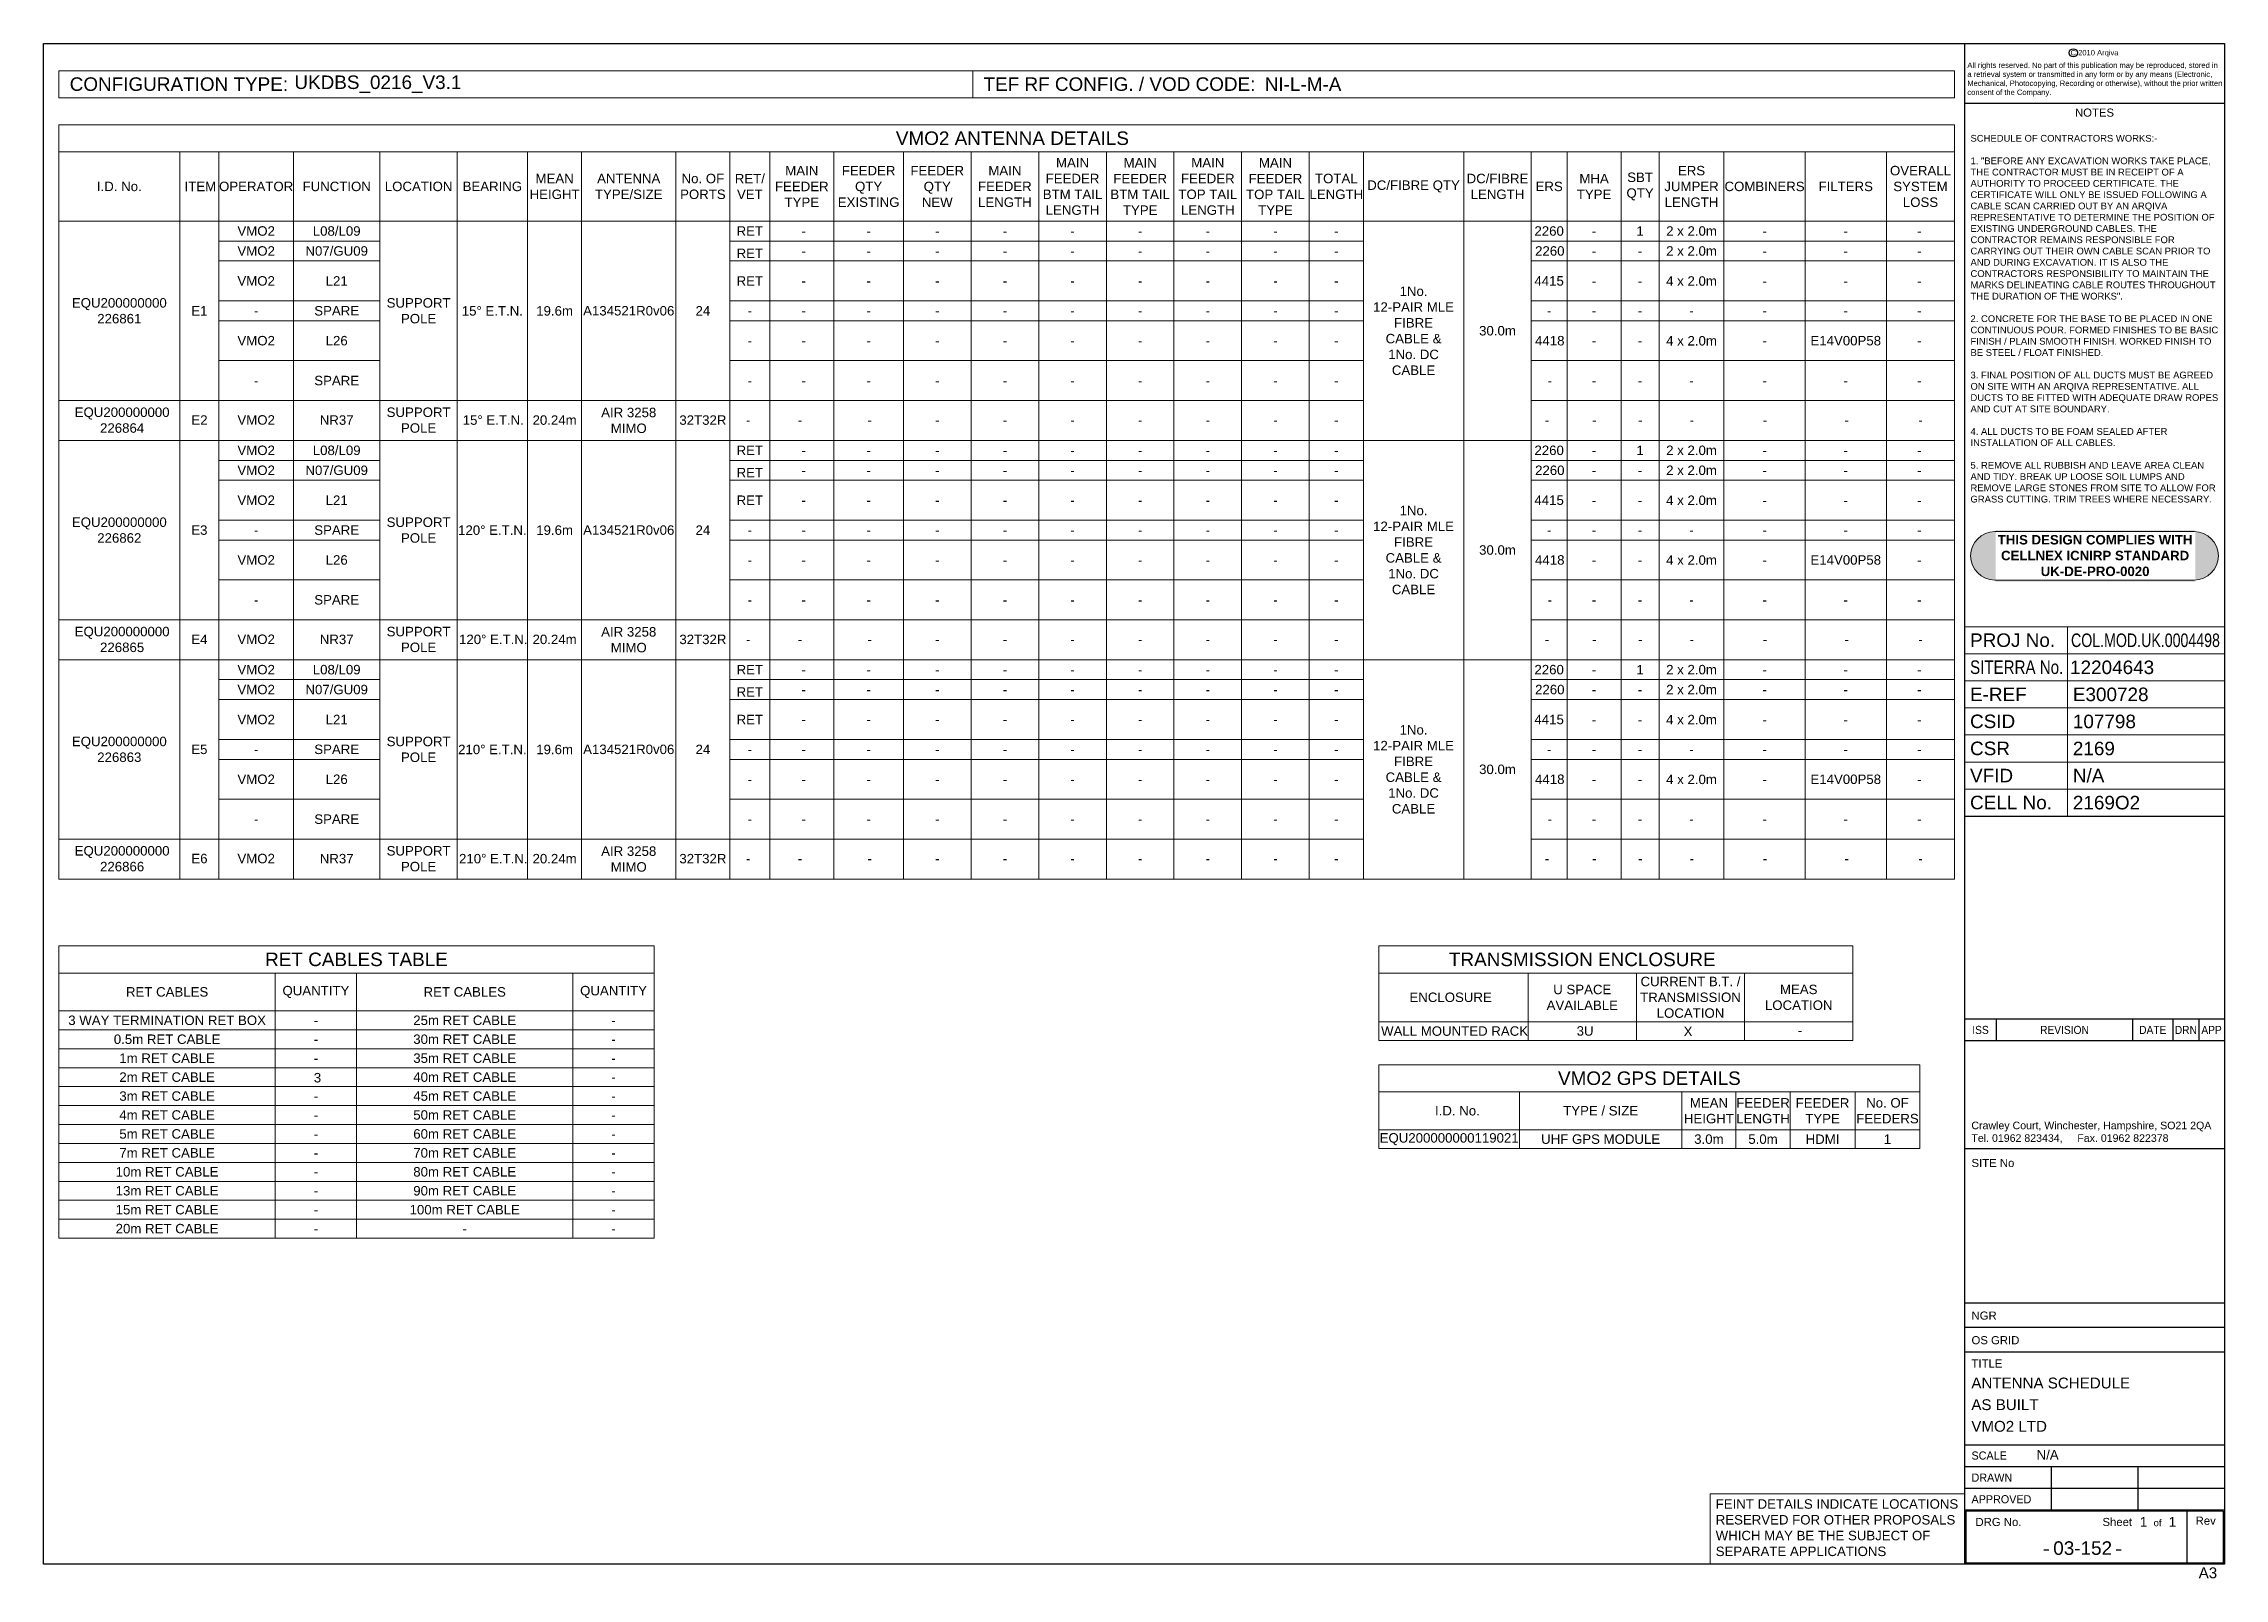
# Paper-space layout '03-152 VMO2 LTD ANTENNA SCHEDULE' of a CAD drawing. Header units: millimetres. Extents: x 0 to 403, y -3 to 281.
import ezdxf
from ezdxf.enums import TextEntityAlignment as Align

# ---------------------------------------------------------------- set-up
doc = ezdxf.new("R2010")
doc.units = ezdxf.units.MM
doc.header["$LTSCALE"] = 30
doc.layers.add('ACAD ENTITIES HIDDEN', color=7, linetype='Continuous')
doc.layers.add('BORDER', color=7, linetype='Continuous', lineweight=25)
doc.layers.add('TEXT AND DIMENSIONS', color=7, linetype='Continuous', lineweight=13)
doc.layers.add('VIEWPORTS', color=7, linetype='Continuous', plot=False)
doc.styles.add('textstyle3', font='arial.ttf')
doc.styles.add('textstyle4', font='arial.ttf', dxfattribs={"width": 0.9})
doc.styles.add('textstyle5', font='arial.ttf', dxfattribs={"width": 0.95})

psp = doc.layouts.new('03-152 VMO2 LTD ANTENNA SCHEDULE')

# ---------------------------------------------------------------- texts
at = {"layer": 'ACAD ENTITIES HIDDEN', "insert": (356.08, 264.13), "char_height": 1.25, "width": 46, "attachment_point": 1, "style": 'textstyle3'}
psp.add_mtext('SCHEDULE OF CONTRACTORS WORKS:-\\P\\P1. "BEFORE ANY EXCAVATION WORKS TAKE PLACE, THE CONTRACTOR MUST BE IN RECEIPT OF A AUTHORITY TO PROCEED CERTIFICATE. THE CERTIFICATE WILL ONLY BE ISSUED FOLLOWING A CABLE SCAN CARRIED OUT BY AN ARQIVA REPRESENTATIVE TO DETERMINE THE POSITION OF EXISTING UNDERGROUND CABLES. THE CONTRACTOR REMAINS RESPONSIBLE FOR CARRYING OUT THEIR OWN CABLE SCAN PRIOR TO AND DURING EXCAVATION. IT IS ALSO THE CONTRACTORS RESPONSIBILITY TO MAINTAIN THE MARKS DELINEATING CABLE ROUTES THROUGHOUT THE DURATION OF THE WORKS".\\P\\P2. CONCRETE FOR THE BASE TO BE PLACED IN ONE CONTINUOUS POUR. FORMED FINISHES TO BE BASIC FINISH / PLAIN SMOOTH FINISH. WORKED FINISH TO BE STEEL / FLOAT FINISHED.\\P\\P3. FINAL POSITION OF ALL DUCTS MUST BE AGREED ON SITE WITH AN ARQIVA REPRESENTATIVE. ALL DUCTS TO BE FITTED WITH ADEQUATE DRAW ROPES AND CUT AT SITE BOUNDARY.\\P\\P4. ALL DUCTS TO BE FOAM SEALED AFTER INSTALLATION OF ALL CABLES.\\P\\P5. REMOVE ALL RUBBISH AND LEAVE AREA CLEAN AND TIDY. BREAK UP LOOSE SOIL LUMPS AND REMOVE LARGE STONES FROM SITE TO ALLOW FOR GRASS CUTTING. TRIM TREES WHERE NECESSARY.', dxfattribs=at)
at = {"layer": 'TEXT AND DIMENSIONS', "style": 'textstyle3'}
psp.add_text('12204643', height=2.5, dxfattribs=at).set_placement((374.48, 164.49))
for s, insert, char_height, attachment_point in [('CONFIGURATION TYPE:', (4.82, 273.5), 2.5, 4), ('UKDBS_0216_V3.1', (46.34, 273.5), 2.5, 4), ('TEF RF CONFIG. / VOD CODE:', (173.69, 273.5), 2.5, 4), ('NI-L-M-A', (225.66, 273.5), 2.5, 4), ('-', (304.53, 231.62), 1.75, 5), ('-', (304.53, 191.09), 1.75, 5), ('PROJ No.', (356, 170.74), 2.5, 4), ('{\\W0.8;SITERRA No.}', (356, 165.74), 2.5, 4), ('E-REF', (356, 160.74), 2.5, 4), ('CSID', (356, 155.74), 2.5, 4), ('-', (304.53, 150.57), 1.75, 5), ('CSR', (356, 150.74), 2.5, 4), ('VFID', (356, 145.74), 2.5, 4), ('CELL No.', (356, 140.74), 2.5, 4), ('TRANSMISSION ENCLOSURE', (284.34, 111.75), 2.5, 5), ('RET CABLES', (22.82, 105.75), 1.75, 5), ('QUANTITY', (50.32, 105.75), 1.75, 5), ('RET CABLES', (77.82, 105.75), 1.75, 5), ('QUANTITY', (105.32, 105.75), 1.75, 5), ('ENCLOSURE', (260.01, 104.75), 1.75, 5), ('U SPACE\\PAVAILABLE', (284.34, 104.75), 1.75, 5), ('CURRENT B.T. /\\PTRANSMISSION\\PLOCATION', (304.34, 104.75), 1.75, 5), ('MEAS\\PLOCATION', (324.34, 104.75), 1.75, 5), ('3 WAY TERMINATION RET BOX', (22.82, 100.5), 1.75, 5), ('25m RET CABLE', (77.82, 100.5), 1.75, 5), ('0.5m RET CABLE', (22.82, 97), 1.75, 5), ('-', (50.32, 100.5), 1.75, 5), ('-', (50.32, 97), 1.75, 5), ('30m RET CABLE', (77.82, 97), 1.75, 5), ('-', (105.32, 100.5), 1.75, 5), ('-', (105.32, 97), 1.75, 5), ('WALL MOUNTED RACK', (260.74, 98.51), 1.75, 5), ('X', (303.89, 98.46), 1.75, 5), ('1m RET CABLE', (22.82, 93.5), 1.75, 5), ('-', (50.32, 93.5), 1.75, 5), ('35m RET CABLE', (77.82, 93.5), 1.75, 5), ('-', (105.32, 93.5), 1.75, 5), ('2m RET CABLE', (22.82, 90), 1.75, 5), ('3', (50.61, 89.89), 1.75, 5), ('40m RET CABLE', (77.82, 90), 1.75, 5), ('-', (105.32, 90), 1.75, 5), ('VMO2 GPS DETAILS', (296.74, 89.79), 2.5, 5), ('3m RET CABLE', (22.82, 86.5), 1.75, 5), ('-', (50.32, 86.5), 1.75, 5), ('45m RET CABLE', (77.82, 86.5), 1.75, 5), ('-', (105.32, 86.5), 1.75, 5), ('I.D. No.', (261.26, 83.79), 1.75, 5), ('TYPE / SIZE', (287.74, 83.79), 1.75, 5), ('MEAN\\PHEIGHT', (307.74, 83.79), 1.75, 5), ('FEEDER\\PLENGTH', (317.74, 83.79), 1.75, 5), ('FEEDER\\PTYPE', (328.74, 83.79), 1.75, 5), ('No. OF\\PFEEDERS', (340.74, 83.79), 1.75, 5), ('4m RET CABLE', (22.82, 83), 1.75, 5), ('-', (50.32, 83), 1.75, 5), ('50m RET CABLE', (77.82, 83), 1.75, 5), ('-', (105.32, 83), 1.75, 5), ('5m RET CABLE', (22.82, 79.5), 1.75, 5), ('7m RET CABLE', (22.82, 76), 1.75, 5), ('-', (50.32, 79.5), 1.75, 5), ('60m RET CABLE', (77.82, 79.5), 1.75, 5), ('70m RET CABLE', (77.82, 76), 1.75, 5), ('-', (105.32, 79.5), 1.75, 5), ('3.0m', (307.74, 78.54), 1.75, 5), ('5.0m', (317.74, 78.54), 1.75, 5), ('HDMI', (328.74, 78.54), 1.75, 5), ('1', (340.74, 78.54), 1.75, 5), ('10m RET CABLE', (22.82, 72.5), 1.75, 5), ('-', (50.32, 76), 1.75, 5), ('80m RET CABLE', (77.82, 72.5), 1.75, 5), ('-', (105.32, 76), 1.75, 5), ('13m RET CABLE', (22.82, 69), 1.75, 5), ('-', (50.32, 72.5), 1.75, 5), ('-', (50.32, 69), 1.75, 5), ('90m RET CABLE', (77.82, 69), 1.75, 5), ('-', (105.32, 72.5), 1.75, 5), ('-', (105.32, 69), 1.75, 5), ('15m RET CABLE', (22.82, 65.5), 1.75, 5), ('-', (50.32, 65.5), 1.75, 5), ('100m RET CABLE', (77.82, 65.5), 1.75, 5), ('-', (105.32, 65.5), 1.75, 5), ('20m RET CABLE', (22.82, 62), 1.75, 5), ('-', (50.32, 62), 1.75, 5), ('-', (77.82, 62), 1.75, 5), ('-', (105.32, 62), 1.75, 5)]:
    psp.add_mtext(s, dxfattribs=dict(at, insert=insert, char_height=char_height, attachment_point=attachment_point))
for s, insert, char_height, width, attachment_point in [('VMO2 ANTENNA DETAILS', (179.03, 263.5), 2.5, 63.3538, 5), ('MAIN FEEDER TYPE', (140.11, 254.6), 1.75, 11.832, 5), ('FEEDER QTY\\PEXISTING', (152.46, 254.6), 1.75, 10.8576, 5), ('FEEDER QTY\\PNEW', (165.14, 254.6), 1.75, 10.8576, 5), ('MAIN FEEDER\\PLENGTH', (177.64, 254.6), 1.75, 12.4998, 5), ('MAIN FEEDER\\PBTM TAIL\\PLENGTH', (190.14, 254.6), 1.75, 12.4998, 5), ('MAIN FEEDER\\PBTM TAIL\\PTYPE', (202.64, 254.6), 1.75, 12.4998, 5), ('MAIN FEEDER\\PTOP TAIL\\PLENGTH', (215.14, 254.6), 1.75, 12.4998, 5), ('MAIN FEEDER\\PTOP TAIL\\PTYPE', (227.64, 254.6), 1.75, 12.4998, 5), ('ERS JUMPER LENGTH', (304.53, 254.6), 1.75, 10.0376, 5), ('OVERALL SYSTEM LOSS', (346.84, 254.6), 1.75, 12.6175, 5), ('I.D. No.', (13.99, 254.6), 1.75, 18, 5), ('ITEM', (28.96, 254.6), 1.75, 13.9378, 5), ('OPERATOR', (39.28, 254.6), 1.75, 15, 5), ('FUNCTION', (54.16, 254.6), 1.75, 20.0001, 5), ('LOCATION', (69.3, 254.6), 1.75, 15.0002, 5), ('BEARING', (82.93, 254.6), 1.75, 15.0002, 5), ('MEAN\\PHEIGHT', (94.43, 254.6), 1.75, 9.9996, 5), ('ANTENNA \\PTYPE/SIZE', (108.13, 254.6), 1.75, 30.4896, 5), ('No. OF PORTS', (121.83, 254.6), 1.75, 10.0001, 5), ('RET/\\PVET', (130.51, 254.6), 1.75, 7.3684, 5), ('TOTAL LENGTH', (238.89, 254.6), 1.75, 9.9999, 5), ('DC/FIBRE QTY', (253.16, 254.6), 1.75, 19.1629, 5), ('DC/FIBRE LENGTH', (268.67, 254.6), 1.75, 12.4997, 5), ('ERS ', (278.22, 254.6), 1.75, 8.4295, 5), ('MHA TYPE', (286.52, 254.6), 1.75, 9.9996, 5), ('SBT\\PQTY', (295.02, 254.6), 1.75, 9.9996, 5), ('COMBINERS', (318.03, 254.6), 1.75, 15, 5), ('FILTERS', (333.03, 254.6), 1.75, 15, 5), ('VMO2', (39.28, 246.36), 1.75, 13.7713, 5), ('L08/L09', (54.16, 246.36), 1.75, 3.989, 5), ('RET', (130.51, 246.36), 1.75, 10.0001, 5), ('-', (140.45, 246.36), 1.75, 7.3684, 5), ('-', (152.46, 246.36), 1.75, 7.3684, 5), ('-', (165.14, 246.36), 1.75, 7.3684, 5), ('-', (177.64, 246.36), 1.75, 7.3684, 5), ('-', (190.14, 246.36), 1.75, 7.3684, 5), ('-', (202.64, 246.36), 1.75, 7.3684, 5), ('-', (215.14, 246.36), 1.75, 7.3684, 5), ('-', (227.64, 246.36), 1.75, 7.3684, 5), ('-', (238.89, 246.36), 1.75, 7.3684, 5), ('2260', (278.22, 246.36), 1.75, 6.5919, 5), ('-', (286.52, 246.36), 1.75, 9.9996, 5), ('1', (295.02, 246.36), 1.75, 7.0172, 5), ('2 x 2.0m', (304.53, 246.36), 1.75, 12.0004, 5), ('-', (318.03, 246.36), 1.75, 15, 5), ('\\pxqc;-', (333.03, 246.36), 1.75, 15, 5), ('-', (346.62, 246.36), 1.75, 12.5, 5), ('VMO2', (39.28, 242.67), 1.75, 13.7713, 5), ('N07/GU09', (54.16, 242.67), 1.75, 11.4605, 5), ('RET', (130.51, 242.24), 1.75, 10.0001, 5), ('-', (140.45, 242.67), 1.75, 7.3684, 5), ('-', (152.46, 242.67), 1.75, 7.3684, 5), ('-', (165.14, 242.67), 1.75, 7.3684, 5), ('-', (177.64, 242.67), 1.75, 7.3684, 5), ('-', (190.14, 242.67), 1.75, 7.3684, 5), ('-', (202.64, 242.67), 1.75, 7.3684, 5), ('-', (215.14, 242.67), 1.75, 7.3684, 5), ('-', (227.64, 242.67), 1.75, 7.3684, 5), ('-', (238.89, 242.67), 1.75, 7.3684, 5), ('2260', (278.34, 242.67), 1.75, 6.3507, 5), ('-', (286.52, 242.67), 1.75, 7.0172, 5), ('-', (295.02, 242.67), 1.75, 7.0172, 5), ('2 x 2.0m', (304.53, 242.67), 1.75, 12.0004, 5), ('-', (318.03, 242.67), 1.75, 7.0172, 5), ('-', (333.03, 242.67), 1.75, 11.4796, 5), ('-', (346.62, 242.67), 1.75, 12.5, 5), ('VMO2', (39.28, 237.14), 1.75, 13.7713, 5), ('L21', (54.16, 237.14), 1.75, 16.0001, 5), ('RET', (130.51, 237.14), 1.75, 7.3684, 5), ('4415', (278.22, 237.14), 1.75, 6.5919, 5), ('4 x 2.0m', (304.53, 237.12), 1.75, 12.0004, 5), ('EQU200000000\\P226861', (13.99, 231.62), 1.75, 17.4351, 5), ('SUPPORT POLE', (69.3, 231.62), 1.75, 15.0002, 5), ('-', (140.45, 237.14), 1.75, 7.3684, 5), ('-', (152.46, 237.14), 1.75, 7.3684, 5), ('-', (165.14, 237.14), 1.75, 7.3684, 5), ('-', (177.64, 237.14), 1.75, 7.3684, 5), ('-', (190.14, 237.14), 1.75, 7.3684, 5), ('-', (202.64, 237.14), 1.75, 7.3684, 5), ('-', (215.14, 237.14), 1.75, 7.3684, 5), ('-', (227.64, 237.14), 1.75, 7.3684, 5), ('-', (238.89, 237.14), 1.75, 7.3684, 5), ('1No. 12-PAIR MLE FIBRE CABLE & 1No. DC CABLE', (253.16, 227.93), 1.75, 14.9677, 5), ('-', (286.52, 237.12), 1.75, 12.0004, 5), ('-', (295.02, 237.12), 1.75, 12.0004, 5), ('-', (318.03, 237.12), 1.75, 12.0004, 5), ('-', (333.03, 237.12), 1.75, 12.0004, 5), ('-', (346.62, 237.12), 1.75, 12.0004, 5), ('E1', (28.78, 231.62), 1.75, 7.2282, 5), ('-', (39.28, 231.62), 1.75, 13.7713, 5), ('SPARE', (54.16, 231.62), 1.75, 16.0001, 5), ('15%%D E.T.N.', (82.93, 231.6), 1.75, 13.0002, 5), ('19.6m', (94.43, 231.6), 1.75, 9.9996, 5), ('\\pxt0;A134521R0v06', (108.13, 231.62), 1.75, 20.8182, 5), ('24', (121.83, 231.62), 1.75, 10.0001, 5), ('-', (130.51, 231.62), 1.75, 7.3684, 5), ('-', (140.45, 231.62), 1.75, 7.3684, 5), ('-', (152.46, 231.62), 1.75, 7.3684, 5), ('-', (165.14, 231.62), 1.75, 7.3684, 5), ('-', (177.64, 231.62), 1.75, 7.3684, 5), ('-', (190.14, 231.62), 1.75, 7.3684, 5), ('-', (202.64, 231.62), 1.75, 7.3684, 5), ('-', (215.14, 231.62), 1.75, 7.3684, 5), ('-', (227.64, 231.62), 1.75, 7.3684, 5), ('-', (238.89, 231.62), 1.75, 7.3684, 5), ('-', (278.22, 231.62), 1.75, 0.7552, 5), ('-', (286.52, 231.62), 1.75, 7.0172, 5), ('-', (295.02, 231.62), 1.75, 7.0172, 5), ('-', (318.03, 231.62), 1.75, 7.0172, 5), ('\\A1;-', (333.03, 231.62), 1.75, 7.0172, 5), ('-', (346.62, 231.62), 1.75, 12.5, 5), ('VMO2', (39.28, 226.09), 1.75, 13.7713, 5), ('L26', (54.16, 226.09), 1.75, 16.0001, 5), ('-', (130.51, 226.09), 1.75, 7.3684, 5), ('-', (140.45, 226.09), 1.75, 7.3684, 5), ('-', (152.46, 226.09), 1.75, 7.3684, 5), ('-', (165.14, 226.09), 1.75, 7.3684, 5), ('-', (177.64, 226.09), 1.75, 7.3684, 5), ('-', (190.14, 226.09), 1.75, 7.3684, 5), ('-', (202.64, 226.09), 1.75, 7.3684, 5), ('-', (215.14, 226.09), 1.75, 7.3684, 5), ('-', (227.64, 226.09), 1.75, 7.3684, 5), ('-', (238.89, 226.09), 1.75, 7.3684, 5), ('30.0m', (268.67, 227.93), 1.75, 6.6546, 5), ('4418', (278.34, 226.09), 1.75, 6.3507, 5), ('-', (286.52, 226.09), 1.75, 7.0172, 5), ('-', (295.02, 226.09), 1.75, 7.0172, 5), ('4 x 2.0m', (304.53, 226.07), 1.75, 12.0004, 5), ('-', (318.03, 226.09), 1.75, 7.0172, 5), ('E14V00P58 ', (333.03, 226.09), 1.75, 7.0172, 5), ('-', (346.62, 226.09), 1.75, 12.5, 5), ('-', (39.28, 218.72), 1.75, 13.7713, 5), ('SPARE', (54.16, 218.72), 1.75, 16.0001, 5), ('-', (130.51, 218.72), 1.75, 7.3684, 5), ('-', (140.45, 218.72), 1.75, 7.3684, 5), ('-', (152.46, 218.72), 1.75, 7.3684, 5), ('-', (165.14, 218.72), 1.75, 7.3684, 5), ('-', (177.64, 218.72), 1.75, 7.3684, 5), ('-', (190.14, 218.72), 1.75, 7.3684, 5), ('-', (202.64, 218.72), 1.75, 7.3684, 5), ('-', (215.14, 218.72), 1.75, 7.3684, 5), ('-', (227.64, 218.72), 1.75, 7.3684, 5), ('-', (238.89, 218.72), 1.75, 7.3684, 5), ('-', (278.34, 218.72), 1.75, 6.3507, 5), ('-', (286.52, 218.72), 1.75, 7.0172, 5), ('-', (295.02, 218.72), 1.75, 7.0172, 5), ('-', (304.53, 218.72), 1.75, 12.0004, 5), ('-', (318.03, 218.72), 1.75, 7.0172, 5), ('-', (333.03, 218.72), 1.75, 7.0172, 5), ('-', (346.62, 218.72), 1.75, 12.5, 5), ('EQU200000000\\P226864', (14.51, 211.41), 1.75, 17.4351, 5), ('SUPPORT POLE', (69.3, 211.41), 1.75, 15.0002, 5), ('AIR 3258 MIMO', (108.13, 211.36), 1.75, 15.6329, 5), ('E2', (28.8, 211.44), 1.75, 7.2282, 5), ('VMO2', (39.28, 211.44), 1.75, 14.8281, 5), ('NR37', (54.16, 211.42), 1.75, 16.0001, 5), ('15%%D E.T.N.', (83.1, 211.42), 1.75, 13.0002, 5), ('20.24m', (94.43, 211.42), 1.75, 9.6681, 5), ('32T32R', (121.83, 211.42), 1.75, 9.4545, 5), ('-', (130.2, 211.44), 1.75, 7.2909, 5), ('\\A1;-', (139.78, 211.44), 1.75, 12.4998, 5), ('\\A1;-', (152.64, 211.44), 1.75, 12.4998, 5), ('\\A1;-', (165.14, 211.44), 1.75, 12.4998, 5), ('\\A1;-', (177.64, 211.44), 1.75, 12.4998, 5), ('\\A1;-', (190.14, 211.44), 1.75, 12.4998, 5), ('\\A1;-', (202.64, 211.44), 1.75, 12.4998, 5), ('\\A1;-', (215.14, 211.44), 1.75, 12.4998, 5), ('\\A1;-', (227.64, 211.44), 1.75, 12.4998, 5), ('\\A1;-', (238.89, 211.44), 1.75, 9.9999, 5), ('-', (277.83, 211.44), 1.75, 7.4996, 5), ('-', (286.58, 211.44), 1.75, 9.9996, 5), ('-', (295.08, 211.44), 1.75, 7.0172, 5), ('-', (304.59, 211.44), 1.75, 12.0004, 5), ('-', (318.09, 211.44), 1.75, 15, 5), ('-', (333.19, 211.44), 1.75, 14.8287, 5), ('-', (346.84, 211.44), 1.75, 12.5, 5), ('VMO2', (39.28, 205.83), 1.75, 13.7713, 5), ('L08/L09', (54.16, 205.83), 1.75, 3.989, 5), ('RET', (130.51, 205.83), 1.75, 10.0001, 5), ('-', (140.45, 205.83), 1.75, 7.3684, 5), ('-', (152.46, 205.83), 1.75, 7.3684, 5), ('-', (165.14, 205.83), 1.75, 7.3684, 5), ('-', (177.64, 205.83), 1.75, 7.3684, 5), ('-', (190.14, 205.83), 1.75, 7.3684, 5), ('-', (202.64, 205.83), 1.75, 7.3684, 5), ('-', (215.14, 205.83), 1.75, 7.3684, 5), ('-', (227.64, 205.83), 1.75, 7.3684, 5), ('-', (238.89, 205.83), 1.75, 7.3684, 5), ('2260', (278.22, 205.83), 1.75, 6.5919, 5), ('-', (286.52, 205.83), 1.75, 9.9996, 5), ('1', (295.02, 205.83), 1.75, 7.0172, 5), ('2 x 2.0m', (304.53, 205.83), 1.75, 12.0004, 5), ('-', (318.03, 205.83), 1.75, 15, 5), ('\\pxqc;-', (333.03, 205.83), 1.75, 15, 5), ('-', (346.62, 205.83), 1.75, 12.5, 5), ('VMO2', (39.28, 202.14), 1.75, 13.7713, 5), ('N07/GU09', (54.16, 202.14), 1.75, 11.4605, 5), ('RET', (130.51, 201.72), 1.75, 10.0001, 5), ('-', (140.45, 202.14), 1.75, 7.3684, 5), ('-', (152.46, 202.14), 1.75, 7.3684, 5), ('-', (165.14, 202.14), 1.75, 7.3684, 5), ('-', (177.64, 202.14), 1.75, 7.3684, 5), ('-', (190.14, 202.14), 1.75, 7.3684, 5), ('-', (202.64, 202.14), 1.75, 7.3684, 5), ('-', (215.14, 202.14), 1.75, 7.3684, 5), ('-', (227.64, 202.14), 1.75, 7.3684, 5), ('-', (238.89, 202.14), 1.75, 7.3684, 5), ('2260', (278.34, 202.14), 1.75, 6.3507, 5), ('-', (286.52, 202.14), 1.75, 7.0172, 5), ('-', (295.02, 202.14), 1.75, 7.0172, 5), ('2 x 2.0m', (304.53, 202.14), 1.75, 12.0004, 5), ('-', (318.03, 202.14), 1.75, 7.0172, 5), ('-', (333.03, 202.14), 1.75, 11.4796, 5), ('-', (346.62, 202.14), 1.75, 12.5, 5), ('VMO2', (39.28, 196.62), 1.75, 13.7713, 5), ('L21', (54.16, 196.62), 1.75, 16.0001, 5), ('RET', (130.51, 196.62), 1.75, 7.3684, 5), ('4415', (278.22, 196.62), 1.75, 6.5919, 5), ('4 x 2.0m', (304.53, 196.6), 1.75, 12.0004, 5), ('EQU200000000\\P226862', (13.99, 191.09), 1.75, 17.4351, 5), ('SUPPORT POLE', (69.3, 191.09), 1.75, 15.0002, 5), ('-', (140.45, 196.62), 1.75, 7.3684, 5), ('-', (152.46, 196.62), 1.75, 7.3684, 5), ('-', (165.14, 196.62), 1.75, 7.3684, 5), ('-', (177.64, 196.62), 1.75, 7.3684, 5), ('-', (190.14, 196.62), 1.75, 7.3684, 5), ('-', (202.64, 196.62), 1.75, 7.3684, 5), ('-', (215.14, 196.62), 1.75, 7.3684, 5), ('-', (227.64, 196.62), 1.75, 7.3684, 5), ('-', (238.89, 196.62), 1.75, 7.3684, 5), ('1No. 12-PAIR MLE FIBRE CABLE & 1No. DC CABLE', (253.16, 187.41), 1.75, 14.9677, 5), ('-', (286.52, 196.6), 1.75, 12.0004, 5), ('-', (295.02, 196.6), 1.75, 12.0004, 5), ('-', (318.03, 196.6), 1.75, 12.0004, 5), ('-', (333.03, 196.6), 1.75, 12.0004, 5), ('-', (346.62, 196.6), 1.75, 12.0004, 5), ('E3', (28.78, 191.09), 1.75, 7.2282, 5), ('-', (39.28, 191.09), 1.75, 13.7713, 5), ('SPARE', (54.16, 191.09), 1.75, 16.0001, 5), ('120%%D E.T.N.', (82.93, 191.08), 1.75, 13.0002, 5), ('19.6m', (94.43, 191.08), 1.75, 9.9996, 5), ('\\pxt0;A134521R0v06', (108.13, 191.09), 1.75, 20.8182, 5), ('24', (121.83, 191.09), 1.75, 10.0001, 5), ('-', (130.51, 191.09), 1.75, 7.3684, 5), ('-', (140.45, 191.09), 1.75, 7.3684, 5), ('-', (152.46, 191.09), 1.75, 7.3684, 5), ('-', (165.14, 191.09), 1.75, 7.3684, 5), ('-', (177.64, 191.09), 1.75, 7.3684, 5), ('-', (190.14, 191.09), 1.75, 7.3684, 5), ('-', (202.64, 191.09), 1.75, 7.3684, 5), ('-', (215.14, 191.09), 1.75, 7.3684, 5), ('-', (227.64, 191.09), 1.75, 7.3684, 5), ('-', (238.89, 191.09), 1.75, 7.3684, 5), ('-', (278.22, 191.09), 1.75, 0.7552, 5), ('-', (286.52, 191.09), 1.75, 7.0172, 5), ('-', (295.02, 191.09), 1.75, 7.0172, 5), ('-', (318.03, 191.09), 1.75, 7.0172, 5), ('\\A1;-', (333.03, 191.09), 1.75, 7.0172, 5), ('-', (346.62, 191.09), 1.75, 12.5, 5), ('VMO2', (39.28, 185.57), 1.75, 13.7713, 5), ('L26', (54.16, 185.57), 1.75, 16.0001, 5), ('-', (130.51, 185.57), 1.75, 7.3684, 5), ('-', (140.45, 185.57), 1.75, 7.3684, 5), ('-', (152.46, 185.57), 1.75, 7.3684, 5), ('-', (165.14, 185.57), 1.75, 7.3684, 5), ('-', (177.64, 185.57), 1.75, 7.3684, 5), ('-', (190.14, 185.57), 1.75, 7.3684, 5), ('-', (202.64, 185.57), 1.75, 7.3684, 5), ('-', (215.14, 185.57), 1.75, 7.3684, 5), ('-', (227.64, 185.57), 1.75, 7.3684, 5), ('-', (238.89, 185.57), 1.75, 7.3684, 5), ('30.0m', (268.67, 187.41), 1.75, 6.6546, 5), ('4418', (278.34, 185.57), 1.75, 6.3507, 5), ('-', (286.52, 185.57), 1.75, 7.0172, 5), ('-', (295.02, 185.57), 1.75, 7.0172, 5), ('4 x 2.0m', (304.53, 185.55), 1.75, 12.0004, 5), ('-', (318.03, 185.57), 1.75, 7.0172, 5), ('E14V00P58 ', (333.03, 185.57), 1.75, 7.0172, 5), ('-', (346.62, 185.57), 1.75, 12.5, 5), ('-', (39.28, 178.2), 1.75, 13.7713, 5), ('SPARE', (54.16, 178.2), 1.75, 16.0001, 5), ('-', (130.51, 178.2), 1.75, 7.3684, 5), ('-', (140.45, 178.2), 1.75, 7.3684, 5), ('-', (152.46, 178.2), 1.75, 7.3684, 5), ('-', (165.14, 178.2), 1.75, 7.3684, 5), ('-', (177.64, 178.2), 1.75, 7.3684, 5), ('-', (190.14, 178.2), 1.75, 7.3684, 5), ('-', (202.64, 178.2), 1.75, 7.3684, 5), ('-', (215.14, 178.2), 1.75, 7.3684, 5), ('-', (227.64, 178.2), 1.75, 7.3684, 5), ('-', (238.89, 178.2), 1.75, 7.3684, 5), ('-', (278.34, 178.2), 1.75, 6.3507, 5), ('-', (286.52, 178.2), 1.75, 7.0172, 5), ('-', (295.02, 178.2), 1.75, 7.0172, 5), ('-', (304.53, 178.2), 1.75, 12.0004, 5), ('-', (318.03, 178.2), 1.75, 7.0172, 5), ('-', (333.03, 178.2), 1.75, 7.0172, 5), ('-', (346.62, 178.2), 1.75, 12.5, 5), ('EQU200000000\\P226865', (14.51, 170.88), 1.75, 17.4351, 5), ('E4', (28.8, 170.91), 1.75, 7.2282, 5), ('VMO2', (39.28, 170.91), 1.75, 14.8281, 5), ('NR37', (54.16, 170.89), 1.75, 16.0001, 5), ('SUPPORT POLE', (69.3, 170.88), 1.75, 15.0002, 5), ('120%%D E.T.N.', (83.1, 170.89), 1.75, 13.0002, 5), ('20.24m', (94.43, 170.89), 1.75, 9.6681, 5), ('AIR 3258 MIMO', (108.13, 170.83), 1.75, 15.6329, 5), ('32T32R', (121.83, 170.89), 1.75, 9.4545, 5), ('-', (130.2, 170.91), 1.75, 7.2909, 5), ('\\A1;-', (139.78, 170.91), 1.75, 12.4998, 5), ('\\A1;-', (152.64, 170.91), 1.75, 12.4998, 5), ('\\A1;-', (165.14, 170.91), 1.75, 12.4998, 5), ('\\A1;-', (177.64, 170.91), 1.75, 12.4998, 5), ('\\A1;-', (190.14, 170.91), 1.75, 12.4998, 5), ('\\A1;-', (202.64, 170.91), 1.75, 12.4998, 5), ('\\A1;-', (215.14, 170.91), 1.75, 12.4998, 5), ('\\A1;-', (227.64, 170.91), 1.75, 12.4998, 5), ('\\A1;-', (238.89, 170.91), 1.75, 9.9999, 5), ('-', (277.83, 170.91), 1.75, 7.4996, 5), ('-', (286.58, 170.91), 1.75, 9.9996, 5), ('-', (295.08, 170.91), 1.75, 7.0172, 5), ('-', (304.59, 170.91), 1.75, 12.0004, 5), ('-', (318.09, 170.91), 1.75, 15, 5), ('-', (333.19, 170.91), 1.75, 14.8287, 5), ('-', (346.84, 170.91), 1.75, 12.5, 5), ('{\\W0.75;COL.MOD.UK.0004498}', (374.66, 171.99), 2.5, 36.8717, 1), ('VMO2', (39.28, 165.3), 1.75, 13.7713, 5), ('L08/L09', (54.16, 165.3), 1.75, 3.989, 5), ('RET', (130.51, 165.3), 1.75, 10.0001, 5), ('2260', (278.22, 165.3), 1.75, 6.5919, 5), ('1', (295.02, 165.3), 1.75, 7.0172, 5), ('2 x 2.0m', (304.53, 165.3), 1.75, 12.0004, 5), ('VMO2', (39.28, 161.62), 1.75, 13.7713, 5), ('N07/GU09', (54.16, 161.62), 1.75, 11.4605, 5), ('RET', (130.51, 161.19), 1.75, 10.0001, 5), ('-', (140.45, 165.3), 1.75, 7.3684, 5), ('-', (140.45, 161.62), 1.75, 7.3684, 5), ('-', (152.46, 165.3), 1.75, 7.3684, 5), ('-', (152.46, 161.62), 1.75, 7.3684, 5), ('-', (165.14, 165.3), 1.75, 7.3684, 5), ('-', (165.14, 161.62), 1.75, 7.3684, 5), ('-', (177.64, 165.3), 1.75, 7.3684, 5), ('-', (177.64, 161.62), 1.75, 7.3684, 5), ('-', (190.14, 165.3), 1.75, 7.3684, 5), ('-', (190.14, 161.62), 1.75, 7.3684, 5), ('-', (202.64, 165.3), 1.75, 7.3684, 5), ('-', (202.64, 161.62), 1.75, 7.3684, 5), ('-', (215.14, 165.3), 1.75, 7.3684, 5), ('-', (215.14, 161.62), 1.75, 7.3684, 5), ('-', (227.64, 165.3), 1.75, 7.3684, 5), ('-', (227.64, 161.62), 1.75, 7.3684, 5), ('-', (238.89, 165.3), 1.75, 7.3684, 5), ('-', (238.89, 161.62), 1.75, 7.3684, 5), ('2260', (278.34, 161.62), 1.75, 6.3507, 5), ('-', (286.52, 165.3), 1.75, 9.9996, 5), ('-', (286.52, 161.62), 1.75, 7.0172, 5), ('-', (295.02, 161.62), 1.75, 7.0172, 5), ('2 x 2.0m', (304.53, 161.62), 1.75, 12.0004, 5), ('-', (318.03, 165.3), 1.75, 15, 5), ('-', (318.03, 161.62), 1.75, 7.0172, 5), ('\\pxqc;-', (333.03, 165.3), 1.75, 15, 5), ('-', (333.03, 161.62), 1.75, 11.4796, 5), ('-', (346.62, 165.3), 1.75, 12.5, 5), ('-', (346.62, 161.62), 1.75, 12.5, 5), ('VMO2', (39.28, 156.09), 1.75, 13.7713, 5), ('L21', (54.16, 156.09), 1.75, 16.0001, 5), ('RET', (130.51, 156.09), 1.75, 7.3684, 5), ('-', (140.45, 156.09), 1.75, 7.3684, 5), ('-', (152.46, 156.09), 1.75, 7.3684, 5), ('-', (165.14, 156.09), 1.75, 7.3684, 5), ('-', (177.64, 156.09), 1.75, 7.3684, 5), ('-', (190.14, 156.09), 1.75, 7.3684, 5), ('-', (202.64, 156.09), 1.75, 7.3684, 5), ('-', (215.14, 156.09), 1.75, 7.3684, 5), ('-', (227.64, 156.09), 1.75, 7.3684, 5), ('-', (238.89, 156.09), 1.75, 7.3684, 5), ('1No. 12-PAIR MLE FIBRE CABLE & 1No. DC CABLE', (253.16, 146.88), 1.75, 14.9677, 5), ('4415', (278.22, 156.09), 1.75, 6.5919, 5), ('-', (286.52, 156.07), 1.75, 12.0004, 5), ('-', (295.02, 156.07), 1.75, 12.0004, 5), ('4 x 2.0m', (304.53, 156.07), 1.75, 12.0004, 5), ('-', (318.03, 156.07), 1.75, 12.0004, 5), ('-', (333.03, 156.07), 1.75, 12.0004, 5), ('-', (346.62, 156.07), 1.75, 12.0004, 5), ('EQU200000000\\P226863', (13.99, 150.57), 1.75, 17.4351, 5), ('E5', (28.78, 150.57), 1.75, 7.2282, 5), ('-', (39.28, 150.57), 1.75, 13.7713, 5), ('SPARE', (54.16, 150.57), 1.75, 16.0001, 5), ('SUPPORT POLE', (69.3, 150.57), 1.75, 15.0002, 5), ('210%%D E.T.N.', (82.93, 150.55), 1.75, 13.0002, 5), ('19.6m', (94.43, 150.55), 1.75, 9.9996, 5), ('\\pxt0;A134521R0v06', (108.13, 150.57), 1.75, 20.8182, 5), ('24', (121.83, 150.57), 1.75, 10.0001, 5), ('-', (130.51, 150.57), 1.75, 7.3684, 5), ('-', (140.45, 150.57), 1.75, 7.3684, 5), ('-', (152.46, 150.57), 1.75, 7.3684, 5), ('-', (165.14, 150.57), 1.75, 7.3684, 5), ('-', (177.64, 150.57), 1.75, 7.3684, 5), ('-', (190.14, 150.57), 1.75, 7.3684, 5), ('-', (202.64, 150.57), 1.75, 7.3684, 5), ('-', (215.14, 150.57), 1.75, 7.3684, 5), ('-', (227.64, 150.57), 1.75, 7.3684, 5), ('-', (238.89, 150.57), 1.75, 7.3684, 5), ('-', (278.22, 150.57), 1.75, 0.7552, 5), ('-', (286.52, 150.57), 1.75, 7.0172, 5), ('-', (295.02, 150.57), 1.75, 7.0172, 5), ('-', (318.03, 150.57), 1.75, 7.0172, 5), ('\\A1;-', (333.03, 150.57), 1.75, 7.0172, 5), ('-', (346.62, 150.57), 1.75, 12.5, 5), ('VMO2', (39.28, 145.04), 1.75, 13.7713, 5), ('L26', (54.16, 145.04), 1.75, 16.0001, 5), ('30.0m', (268.67, 146.88), 1.75, 6.6546, 5), ('4418', (278.34, 145.04), 1.75, 6.3507, 5), ('4 x 2.0m', (304.53, 145.02), 1.75, 12.0004, 5), ('E14V00P58 ', (333.03, 145.04), 1.75, 7.0172, 5), ('-', (130.51, 145.04), 1.75, 7.3684, 5), ('-', (140.45, 145.04), 1.75, 7.3684, 5), ('-', (152.46, 145.04), 1.75, 7.3684, 5), ('-', (165.14, 145.04), 1.75, 7.3684, 5), ('-', (177.64, 145.04), 1.75, 7.3684, 5), ('-', (190.14, 145.04), 1.75, 7.3684, 5), ('-', (202.64, 145.04), 1.75, 7.3684, 5), ('-', (215.14, 145.04), 1.75, 7.3684, 5), ('-', (227.64, 145.04), 1.75, 7.3684, 5), ('-', (238.89, 145.04), 1.75, 7.3684, 5), ('-', (286.52, 145.04), 1.75, 7.0172, 5), ('-', (295.02, 145.04), 1.75, 7.0172, 5), ('-', (318.03, 145.04), 1.75, 7.0172, 5), ('-', (346.62, 145.04), 1.75, 12.5, 5), ('-', (39.28, 137.67), 1.75, 13.7713, 5), ('SPARE', (54.16, 137.67), 1.75, 16.0001, 5), ('-', (130.51, 137.67), 1.75, 7.3684, 5), ('-', (140.45, 137.67), 1.75, 7.3684, 5), ('-', (152.46, 137.67), 1.75, 7.3684, 5), ('-', (165.14, 137.67), 1.75, 7.3684, 5), ('-', (177.64, 137.67), 1.75, 7.3684, 5), ('-', (190.14, 137.67), 1.75, 7.3684, 5), ('-', (202.64, 137.67), 1.75, 7.3684, 5), ('-', (215.14, 137.67), 1.75, 7.3684, 5), ('-', (227.64, 137.67), 1.75, 7.3684, 5), ('-', (238.89, 137.67), 1.75, 7.3684, 5), ('-', (278.34, 137.67), 1.75, 6.3507, 5), ('-', (286.52, 137.67), 1.75, 7.0172, 5), ('-', (295.02, 137.67), 1.75, 7.0172, 5), ('-', (304.53, 137.67), 1.75, 12.0004, 5), ('-', (318.03, 137.67), 1.75, 7.0172, 5), ('-', (333.03, 137.67), 1.75, 7.0172, 5), ('-', (346.62, 137.67), 1.75, 12.5, 5), ('EQU200000000\\P226866', (14.51, 130.36), 1.75, 17.4351, 5), ('E6', (28.8, 130.39), 1.75, 7.2282, 5), ('VMO2', (39.28, 130.39), 1.75, 14.8281, 5), ('NR37', (54.16, 130.37), 1.75, 16.0001, 5), ('SUPPORT POLE', (69.3, 130.36), 1.75, 15.0002, 5), ('210%%D E.T.N.', (83.1, 130.37), 1.75, 13.0002, 5), ('20.24m', (94.43, 130.37), 1.75, 9.6681, 5), ('AIR 3258 MIMO', (108.13, 130.3), 1.75, 15.6329, 5), ('32T32R', (121.83, 130.37), 1.75, 9.4545, 5), ('-', (130.2, 130.39), 1.75, 7.2909, 5), ('\\A1;-', (139.78, 130.39), 1.75, 12.4998, 5), ('\\A1;-', (152.64, 130.39), 1.75, 12.4998, 5), ('\\A1;-', (165.14, 130.39), 1.75, 12.4998, 5), ('\\A1;-', (177.64, 130.39), 1.75, 12.4998, 5), ('\\A1;-', (190.14, 130.39), 1.75, 12.4998, 5), ('\\A1;-', (202.64, 130.39), 1.75, 12.4998, 5), ('\\A1;-', (215.14, 130.39), 1.75, 12.4998, 5), ('\\A1;-', (227.64, 130.39), 1.75, 12.4998, 5), ('\\A1;-', (238.89, 130.39), 1.75, 9.9999, 5), ('-', (277.83, 130.39), 1.75, 7.4996, 5), ('-', (286.58, 130.39), 1.75, 9.9996, 5), ('-', (295.08, 130.39), 1.75, 7.0172, 5), ('-', (304.59, 130.39), 1.75, 12.0004, 5), ('-', (318.09, 130.39), 1.75, 15, 5), ('-', (333.19, 130.39), 1.75, 14.8287, 5), ('-', (346.84, 130.39), 1.75, 12.5, 5), ('RET CABLES TABLE', (57.82, 111.75), 2.5, 110, 5), ('3U', (284.86, 98.53), 1.75, 2.9457, 5), ('-', (324.59, 98.63), 1.75, 23.4405, 5), ('EQU200000000119021 ', (259.74, 78.54), 1.75, 25.2612, 5), ('UHF GPS MODULE', (287.74, 78.54), 1.75, 21.8913, 5), ('FEINT DETAILS INDICATE LOCATIONS RESERVED FOR OTHER PROPOSALS WHICH MAY BE THE SUBJECT OF SEPARATE APPLICATIONS', (309, 12), 1.75, 48.6012, 1)]:
    psp.add_mtext(s, dxfattribs=dict(at, insert=insert, char_height=char_height, width=width, attachment_point=attachment_point))
at = {"layer": 'TEXT AND DIMENSIONS', "color": 3, "insert": (361.2, 190.19), "char_height": 1.75, "width": 35.8233, "attachment_point": 1, "style": 'textstyle3'}
psp.add_mtext('\\pxqc;{\\fArial|b1|i0|c0|p34;THIS DESIGN COMPLIES WITH\\PCELLNEX ICNIRP STANDARD\\PUK-DE-PRO-0020} ', dxfattribs=at)
at = {"layer": 'TEXT AND DIMENSIONS', "style": 'textstyle3'}
for tag, p in [('E300728', (375, 159.49)), ('107798', (375, 154.49)), ('2169', (375, 149.49)), ('N/A', (375, 144.49)), ('2169O2', (375, 139.49))]:
    psp.add_attdef(tag, p, '', height=2.5, dxfattribs=at)

# ---------------------------------------------------------------- blocks, each defined once
blk = doc.blocks.new('A3MAS')
at = {"layer": 'BORDER'}
for p, q in [((0, 281), (403, 281)), ((0, 0), (0, 281)), ((355, 281), (355, 0)), ((403, 281), (403, 0)), ((355, 270), (403, 270)), ((355, 138.24), (403, 138.24)), ((403, 100.74), (355, 100.74)), ((403, 96.74), (355, 96.74)), ((360.85, 100.74), (360.85, 96.74)), ((386.04, 100.74), (386.04, 96.74)), ((393.5, 100.74), (393.5, 96.74)), ((398.25, 100.74), (398.25, 96.74)), ((403, 76.74), (355, 76.74)), ((403, 48.21), (355, 48.21)), ((403, 43.71), (355, 43.71)), ((403, 39.21), (355, 39.21)), ((403, 22), (355, 22)), ((403, 18), (355, 18)), ((371, 18), (371, 10)), ((387, 18), (387, 10)), ((403, 14), (355, 14)), ((403, 10), (355, 10)), ((355.2, 9.8), (355.2, 0.2)), ((402.8, 9.8), (355.2, 9.8)), ((396.05, 9.8), (396.05, 0.2)), ((402.8, 9.8), (402.8, 0.2)), ((403, 0), (0, 0)), ((402.8, 0.2), (355.2, 0.2))]:
    blk.add_line(p, q, dxfattribs=at)
at = {"layer": 'BORDER', "const_width": 0.25}
for points in [[(369.61, 2.64), (370.61, 2.64)], [(382.95, 2.64), (383.95, 2.64)]]:
    blk.add_lwpolyline(points, dxfattribs=at)
at = {"layer": 'BORDER'}
blk.add_circle((375.08, 279.3), 0.764, dxfattribs=at)
at = {"layer": 'BORDER', "style": 'textstyle3'}
blk.add_text('NOTES', height=1.5, dxfattribs=at).set_placement((379, 267.5), align=Align.CENTER)
at = {"layer": 'BORDER'}
for s, style, width, p in [('ISS', 'textstyle4', 0.9, (357.93, 98.73)), ('REVISION', 'textstyle4', 0.9, (373.45, 98.73)), ('DATE', 'textstyle4', 0.9, (389.77, 98.73)), ('DRN', 'textstyle4', 0.9, (395.88, 98.73)), ('APP', 'textstyle4', 0.9, (400.63, 98.73)), ('DRAWN', 'textstyle5', 0.95, (360.03, 16)), ('APPROVED', 'textstyle5', 0.95, (361.8, 12))]:
    blk.add_text(s, height=1.5, dxfattribs=dict(at, style=style, width=width)).set_placement(p, align=Align.MIDDLE_CENTER)
at = {"layer": 'BORDER', "style": 'textstyle3'}
for s, p in [('SITE No', (356.27, 73.39)), ('NGR', (356.27, 45.19)), ('OS GRID', (356.27, 40.64)), ('TITLE', (356.27, 36.33)), ('DRG No.', (357, 7.05))]:
    blk.add_text(s, height=1.5, dxfattribs=at).set_placement(p)
at = {"layer": 'BORDER', "style": 'textstyle5', "width": 0.95}
blk.add_text('SCALE', height=1.5, dxfattribs=at).set_placement((356.27, 19.33))
at = {"layer": 'BORDER', "style": 'textstyle3'}
for s, height, p in [('Sheet', 1.5, (383.21, 7.83)), ('of', 1.25, (390.65, 7.67)), ('Rev', 1.5, (399.55, 8.03))]:
    blk.add_text(s, height=height, dxfattribs=at).set_placement(p, align=Align.MIDDLE)
for s, insert, char_height, attachment_point in [('C 2010 Arqiva', (379, 279.82), 1, 2), ('A3', (399.96, -1.61), 2, 5)]:
    blk.add_mtext(s, dxfattribs=dict(at, insert=insert, char_height=char_height, attachment_point=attachment_point))
at = {"layer": 'BORDER', "attachment_point": 1, "style": 'textstyle3'}
for s, insert, char_height, width in [('All rights reserved. No part of this publication may be reproduced, stored in a retrieval system or transmitted in any form or by any means (Electronic, Mechanical, Photocopying, Recording or otherwise), without the prior written consent of the Company.', (355.5, 277.51), 1, 47), ('Crawley Court, Winchester, Hampshire, SO21 2QA\\PTel. 01962 823434,     Fax. 01962 822378', (356.25, 81.78), 1.4, 45.75)]:
    blk.add_mtext(s, dxfattribs=dict(at, insert=insert, char_height=char_height, width=width))
at = {"layer": 'BORDER', "style": 'textstyle3'}
for tag, p, height in [('TITLE1', (356.24, 32.48), 2), ('TITLE2', (356.24, 28.48), 2), ('TITLE3', (356.24, 24.48), 2), ('SCALE', (368.3, 19.33), 1.75)]:
    blk.add_attdef(tag, p, '', height=height, dxfattribs=at)
for tag, height, p in [('SHTNO', 1.8, (388.07, 7.83)), ('SHTOF', 1.8, (393.4, 7.83)), ('USERIDCATEGORY', 2.5, (376.81, 2.98))]:
    blk.add_attdef(tag, text='', height=height, dxfattribs=at).set_placement(p, align=Align.MIDDLE)

# ---------------------------------------------------------------- hatches: boundary and pattern name
at = {"layer": 'TEXT AND DIMENSIONS', "transparency": 33554687}
h = psp.add_hatch(color=3, dxfattribs=at)
edge = h.paths.add_edge_path(flags=0)
edge.add_arc((397.42, 186.34), 4.47, 270, 450)
edge.add_line((397.42, 190.81), (360.58, 190.81))
edge.add_arc((360.58, 186.34), 4.47, 90, 270)
edge.add_line((360.58, 181.87), (397.42, 181.87))
h.paths.add_polyline_path([(360.74, 181.56), (397.61, 181.56), (397.61, 191.06), (360.74, 191.06)], flags=0)

# ---------------------------------------------------------------- linework, layer by layer
at = {"layer": 'TEXT AND DIMENSIONS'}
for p, q in [((2.82, 276), (353.15, 276)), ((2.82, 276), (2.82, 271)), ((171.69, 271), (171.69, 276)), ((353.15, 276), (353.15, 271)), ((2.82, 271), (353.15, 271)), ((2.82, 126.62), (2.82, 266)), ((2.82, 266), (353.15, 266)), ((353.15, 266), (353.15, 126.62)), ((2.82, 261), (353.15, 261)), ((25.17, 126.62), (25.17, 261)), ((32.39, 261), (32.39, 126.62)), ((46.16, 261), (46.16, 126.62)), ((62.16, 261), (62.16, 126.62)), ((76.43, 261), (76.43, 126.62)), ((89.43, 261), (89.43, 126.62)), ((99.43, 261), (99.43, 126.62)), ((116.83, 261), (116.83, 126.62)), ((126.83, 261), (126.83, 126.62)), ((134.2, 261), (134.2, 126.62)), ((146.03, 261), (146.03, 126.62)), ((158.89, 261), (158.89, 126.62)), ((171.39, 261), (171.39, 126.62)), ((183.89, 261), (183.89, 126.62)), ((196.39, 261), (196.39, 126.62)), ((208.89, 261), (208.89, 126.62)), ((221.39, 261), (221.39, 126.62)), ((233.89, 261), (233.89, 126.62)), ((243.89, 261), (243.89, 126.62)), ((262.43, 261), (262.43, 126.62)), ((274.92, 261), (274.92, 126.62)), ((281.52, 261), (281.52, 126.62)), ((291.52, 261), (291.52, 126.62)), ((298.53, 261), (298.53, 126.62)), ((310.53, 261), (310.53, 126.62)), ((325.53, 261), (325.53, 126.62)), ((340.53, 261), (340.53, 126.62)), ((2.82, 248.2), (353.15, 248.2)), ((32.39, 244.51), (62.16, 244.51)), ((126.83, 244.51), (243.89, 244.51)), ((274.92, 244.51), (353.15, 244.51)), ((32.39, 240.83), (62.16, 240.83)), ((126.83, 240.83), (243.89, 240.83)), ((274.92, 240.83), (353.15, 240.83)), ((32.39, 233.46), (62.16, 233.46)), ((32.39, 229.78), (62.16, 229.78)), ((126.83, 233.46), (243.89, 233.46)), ((126.83, 229.78), (243.89, 229.78)), ((274.92, 233.46), (353.15, 233.46)), ((274.92, 229.78), (353.15, 229.78)), ((32.39, 222.41), (62.16, 222.41)), ((126.83, 222.41), (243.89, 222.41)), ((274.92, 222.41), (353.15, 222.41)), ((2.82, 215.04), (243.89, 215.04)), ((274.92, 215.04), (353.15, 215.04)), ((2.82, 207.67), (353.15, 207.67)), ((32.39, 203.99), (62.16, 203.99)), ((126.83, 203.99), (243.89, 203.99)), ((274.92, 203.99), (353.15, 203.99)), ((32.39, 200.3), (62.16, 200.3)), ((126.83, 200.3), (243.89, 200.3)), ((274.92, 200.3), (353.15, 200.3)), ((32.39, 192.93), (62.16, 192.93)), ((126.83, 192.93), (243.89, 192.93)), ((274.92, 192.93), (353.15, 192.93)), ((32.39, 189.25), (62.16, 189.25)), ((126.83, 189.25), (243.89, 189.25)), ((274.92, 189.25), (353.15, 189.25)), ((32.39, 181.88), (62.16, 181.88)), ((126.83, 181.88), (243.89, 181.88)), ((274.92, 181.88), (353.15, 181.88)), ((2.82, 174.51), (243.89, 174.51)), ((274.92, 174.51), (353.15, 174.51)), ((355, 173.24), (403, 173.24)), ((374, 163.24), (374, 173.24)), ((2.82, 167.14), (353.15, 167.14)), ((355, 168.24), (403, 168.24)), ((32.39, 163.46), (62.16, 163.46)), ((126.83, 163.46), (243.89, 163.46)), ((274.92, 163.46), (353.15, 163.46)), ((355, 163.24), (403, 163.24)), ((374, 158.24), (374, 163.24)), ((32.39, 159.78), (62.16, 159.78)), ((126.83, 159.78), (243.89, 159.78)), ((274.92, 159.78), (353.15, 159.78)), ((355, 158.24), (403, 158.24)), ((374, 153.24), (374, 158.24)), ((355, 153.24), (403, 153.24)), ((374, 148.24), (374, 153.24)), ((32.39, 152.41), (62.16, 152.41)), ((126.83, 152.41), (243.89, 152.41)), ((274.92, 152.41), (353.15, 152.41)), ((32.39, 148.72), (62.16, 148.72)), ((126.83, 148.72), (243.89, 148.72)), ((274.92, 148.72), (353.15, 148.72)), ((355, 148.24), (403, 148.24)), ((374, 143.24), (374, 148.24)), ((32.39, 141.36), (62.16, 141.36)), ((126.83, 141.36), (243.89, 141.36)), ((274.92, 141.36), (353.15, 141.36)), ((355, 143.24), (403, 143.24)), ((374, 138.24), (374, 143.24)), ((2.82, 133.99), (243.89, 133.99)), ((274.92, 133.99), (353.15, 133.99)), ((2.82, 126.62), (353.15, 126.62)), ((2.82, 60.25), (2.82, 114.25)), ((2.82, 114.25), (112.82, 114.25)), ((112.82, 60.25), (112.82, 114.25)), ((246.74, 114.25), (334.34, 114.25)), ((246.74, 96.75), (246.74, 114.25)), ((334.34, 96.75), (334.34, 114.25)), ((2.82, 109.25), (112.82, 109.25)), ((42.82, 60.25), (42.82, 109.25)), ((57.82, 60.25), (57.82, 109.25)), ((97.82, 60.25), (97.82, 109.25)), ((246.74, 109.25), (334.34, 109.25)), ((274.34, 96.75), (274.34, 109.25)), ((294.34, 96.75), (294.34, 109.25)), ((314.34, 96.75), (314.34, 109.25)), ((2.82, 102.25), (112.82, 102.25)), ((2.82, 98.75), (112.82, 98.75)), ((246.74, 100.25), (334.34, 100.25)), ((246.74, 96.75), (334.34, 96.75)), ((2.82, 95.25), (112.82, 95.25)), ((2.82, 91.75), (112.82, 91.75)), ((246.74, 92.29), (346.74, 92.29)), ((246.74, 92.29), (246.74, 76.79)), ((346.74, 92.29), (346.74, 76.79)), ((2.82, 88.25), (112.82, 88.25)), ((2.82, 84.75), (112.82, 84.75)), ((246.74, 87.29), (346.74, 87.29)), ((272.74, 87.29), (272.74, 76.79)), ((302.74, 87.29), (302.74, 76.79)), ((312.74, 76.79), (312.74, 87.29)), ((322.74, 76.79), (322.74, 87.29)), ((334.74, 76.79), (334.74, 87.29)), ((2.82, 81.25), (112.82, 81.25)), ((2.82, 77.75), (112.82, 77.75)), ((246.74, 80.29), (346.74, 80.29)), ((246.74, 76.79), (346.74, 76.79)), ((2.82, 74.25), (112.82, 74.25)), ((2.82, 70.75), (112.82, 70.75)), ((2.82, 67.25), (112.82, 67.25)), ((2.82, 63.75), (112.82, 63.75)), ((2.82, 60.25), (112.82, 60.25)), ((355, 13), (308, 13)), ((308, 13), (308, 0))]:
    psp.add_line(p, q, dxfattribs=at)
at = {"layer": 'TEXT AND DIMENSIONS', "color": 3}
psp.add_lwpolyline([(360.58, 181.87, -1), (360.58, 190.81), (397.42, 190.81, -1), (397.42, 181.87)], format="xyb", close=True, dxfattribs=at)

# ---------------------------------------------------------------- block references
at = {"layer": 'BORDER'}
psp.add_blockref('A3MAS', (0, 0), dxfattribs=at).add_auto_attribs({'USERIDCATEGORY': '03-152', 'SCALE': 'N/A', 'SHTNO': '1', 'SHTOF': '1', 'TITLE1': 'ANTENNA SCHEDULE', 'TITLE2': 'AS BUILT', 'TITLE3': 'VMO2 LTD'})

psp.set_redraw_order([(e.dxf.handle, doc.entitydb.next_handle()) for e in psp.query("TEXT MTEXT ATTDEF DIMENSION ARC_DIMENSION")])  # texts and dimensions are drawn at this point

# ---------------------------------------------------------------- viewports
at = {"layer": 'VIEWPORTS'}
psp.add_viewport(center=(379, 117.49), size=(48, 41.5), view_center_point=(24, 16.7), view_height=41.5, dxfattribs=at)
psp.add_viewport(center=(379, 38.37), size=(48, 76.739), view_center_point=(24, -50.12), view_height=76.739, status=3, dxfattribs=at)

doc.saveas('drawing.dxf')
